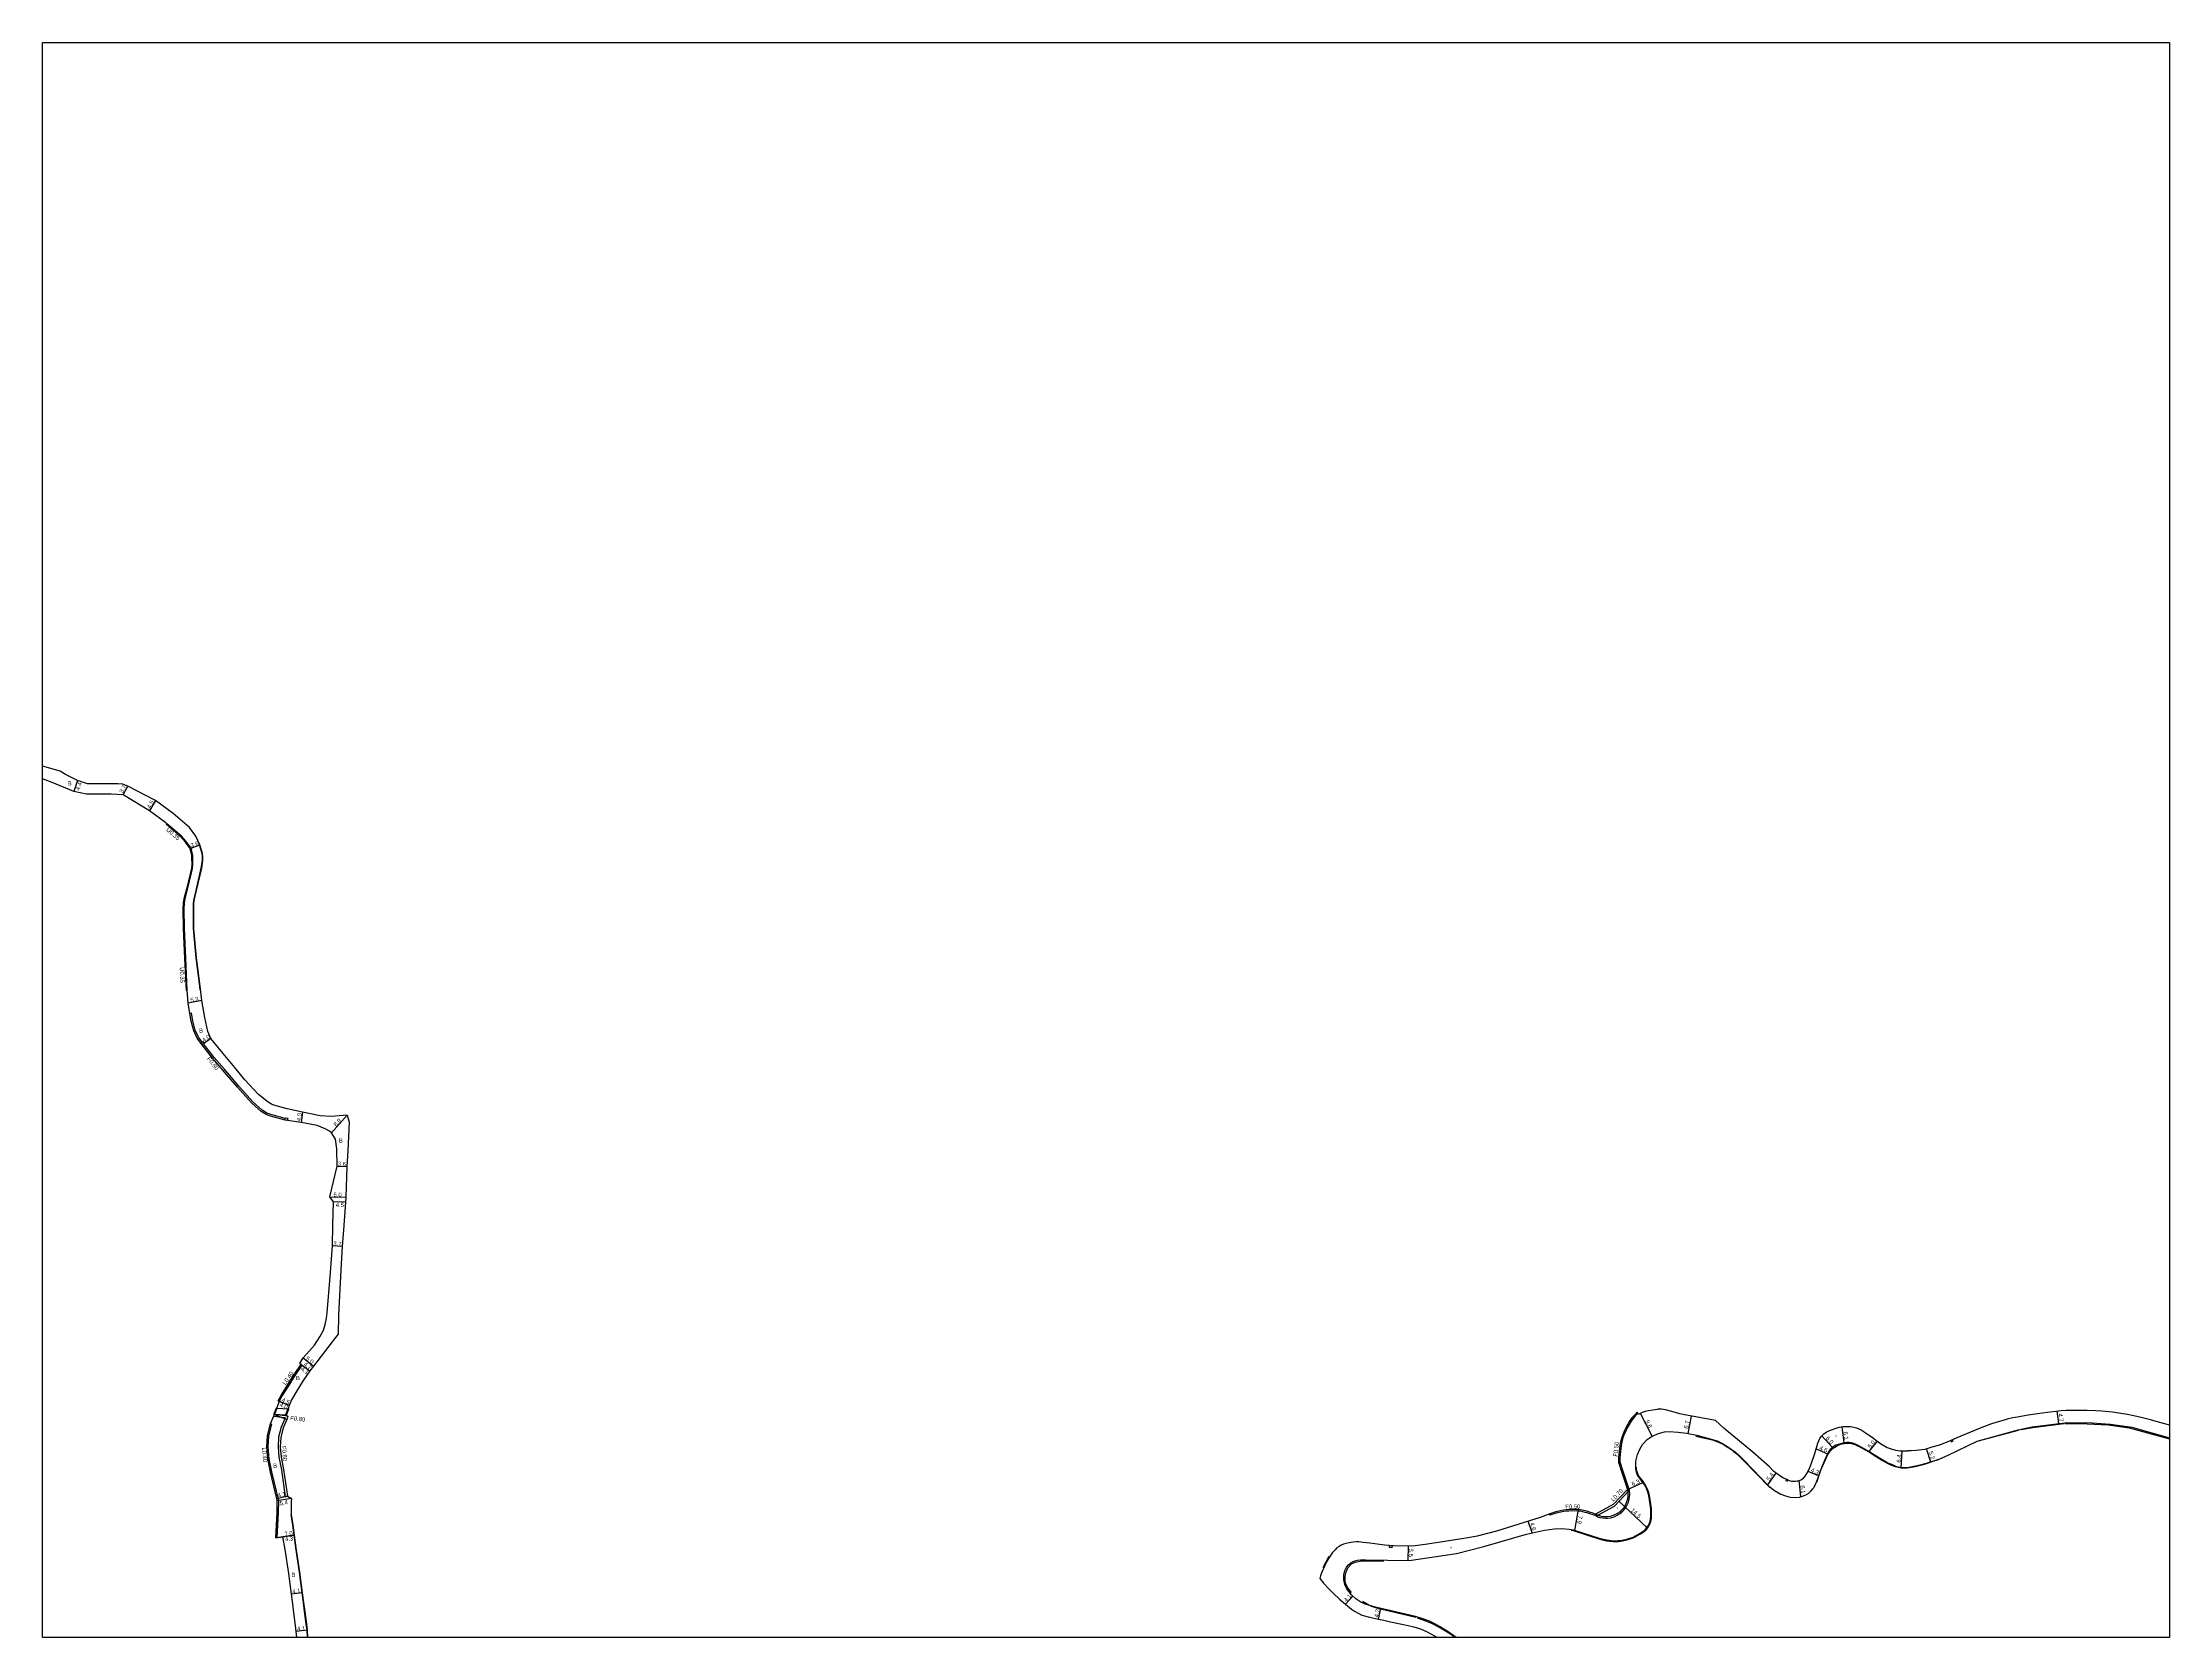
# Model space of a CAD drawing. Header units: metres. Extents: x -24000 to -20000, y -114000 to -111000.
# Drawn here: x -20800 to -20000, y -113400 to -112800 of the extents above; entities that cross this region are included whole.
import ezdxf

# ---------------------------------------------------------------- set-up
doc = ezdxf.new("R2010")
doc.units = ezdxf.units.M
doc.header["$LTSCALE"] = 2.5
for name, color, linetype in [('側溝・桝', 7, 'Continuous'), ('図郭', 7, 'Continuous'), ('幅員', 7, 'Continuous'), ('歩道・分離帯・安全施設', 7, 'Continuous'), ('舗装', 7, 'Continuous'), ('道路', 7, 'Continuous')]:
    doc.layers.add(name, color=color, linetype=linetype)
doc.styles.get("Standard").update_dxf_attribs({"font": ''})
doc.styles.add('YOKO_DECO', font='')
doc.styles.get('Standard').set_extended_font_data('@MS PGothic')
doc.styles.get('YOKO_DECO').set_extended_font_data('MS PGothic')

msp = doc.modelspace()

# ---------------------------------------------------------------- linework, layer by layer
at = {"layer": '側溝・桝'}
for points in [[(-20753.42, -113094.13), (-20753.19, -113093.87)], [(-20745.9, -113156.58), (-20746.5, -113144.52), (-20746.97, -113133.15), (-20747.12, -113126.01), (-20747, -113123.55), (-20746.63, -113121.48), (-20745.51, -113117.55), (-20743.89, -113110.63), (-20743.78, -113109.24), (-20743.77, -113108.27), (-20743.8, -113107.6), (-20743.8, -113106.86), (-20743.83, -113106.14), (-20743.86, -113105.84), (-20744.47, -113103.21), (-20746.2, -113100.83), (-20748.13, -113098.64), (-20753.42, -113094.13)], [(-20745.9, -113156.58), (-20745.55, -113156.53)], [(-20739.96, -113176.02), (-20741.33, -113174.21), (-20742.57, -113171.57), (-20743.52, -113168.07), (-20744.01, -113165.13), (-20744.6, -113165.23)], [(-20731.71, -113186.14), (-20735.48, -113181.82), (-20739.42, -113176.74)], [(-20708.69, -113204.75), (-20714.1, -113203.29), (-20715.59, -113202.73), (-20717.38, -113201.6), (-20720.95, -113198.5), (-20726.23, -113192.61), (-20730.3, -113187.76), (-20731.71, -113186.14)], [(-20702.74, -113297.32), (-20702.41, -113297.55), (-20705.34, -113301.79), (-20707.53, -113305.3), (-20709.82, -113308.92), (-20710.99, -113311.12)], [(-20714.31, -113319.65), (-20713.93, -113319.78), (-20714.99, -113324.09), (-20715.23, -113328.3), (-20714.86, -113332.77), (-20713.85, -113337.69), (-20711.3, -113348.61), (-20711.41, -113352.96), (-20711.85, -113362.46)], [(-20708.78, -113317.4), (-20708.89, -113317.39), (-20713.11, -113316.92)], [(-20707.76, -113316.71), (-20712.77, -113316.16)], [(-20708.88, -113317.75), (-20710.3, -113320.93), (-20711.22, -113324.66), (-20711.43, -113328.25), (-20711.1, -113332.23), (-20710.12, -113336.96), (-20708.69, -113347.06), (-20707.9, -113346.87)], [(-20708.78, -113317.4), (-20708.88, -113317.75)], [(-20199.94, -113315.72), (-20200.78, -113316.54), (-20201.79, -113317.72), (-20202.49, -113318.61), (-20203.95, -113321.08), (-20204.52, -113322.36), (-20205.06, -113323.55), (-20205.67, -113325.26), (-20206.1, -113327.06), (-20206.52, -113329.98), (-20206.72, -113332.56), (-20206.69, -113333.99), (-20205.57, -113337.38), (-20204.56, -113340.47), (-20203.18, -113344.57), (-20203.65, -113345.1)], [(-20215.84, -113353.63), (-20215.05, -113353.96), (-20208.79, -113350.55), (-20203.65, -113345.1), (-20203.83, -113344.28)], [(-20215.64, -113354.29), (-20215.05, -113354.56), (-20214.23, -113354.82), (-20213.18, -113355.02), (-20212.12, -113355.1), (-20211.36, -113355.08), (-20210.27, -113354.94), (-20209.74, -113354.82), (-20208.88, -113354.56), (-20207.43, -113353.87), (-20206.66, -113353.36), (-20206.03, -113352.84), (-20205.51, -113352.35), (-20204.84, -113351.56), (-20204.22, -113350.62), (-20203.82, -113349.86), (-20203.52, -113349.08), (-20203.2, -113347.92), (-20203.07, -113347.01), (-20203.02, -113346.3), (-20203.03, -113345.76), (-20203.1, -113345.01), (-20203.18, -113344.57)], [(-20215.05, -113353.96), (-20215.64, -113354.29), (-20217.1, -113353.75), (-20217.96, -113353.43), (-20218.96, -113353.11), (-20219.72, -113352.93), (-20220.97, -113352.65), (-20221.71, -113352.52), (-20222.38, -113352.43), (-20223.03, -113352.4), (-20225.94, -113352.45), (-20226.86, -113352.5), (-20227.81, -113352.59), (-20230.7, -113353.25), (-20233, -113354.05), (-20233.18, -113353.55)]]:
    msp.add_lwpolyline(points, dxfattribs=at)
for points in [[(-20740.44, -113176.39), (-20739.96, -113176.02), (-20739.72, -113175.84), (-20739.18, -113176.56), (-20739.42, -113176.74), (-20739.9, -113177.1)], [(-20708.78, -113205.35), (-20708.69, -113204.75), (-20708.64, -113204.46), (-20707.75, -113204.6), (-20707.82, -113204.99), (-20707.9, -113205.49)], [(-20082.26, -113325.94), (-20082.06, -113326.39), (-20081.36, -113326.07), (-20081.57, -113325.62)], [(-20144.12, -113340.46), (-20144.34, -113340.93), (-20143.72, -113341.23), (-20143.5, -113340.76)], [(-20292.38, -113365.45), (-20292.44, -113366.22), (-20293.41, -113366.14), (-20293.35, -113365.37)]]:
    msp.add_lwpolyline(points, close=True, dxfattribs=at)
at = {"layer": '図郭'}
msp.add_lwpolyline([(-20800, -112800), (-20000, -112800), (-20000, -113400), (-20800, -113400)], close=True, dxfattribs=at)
at = {"layer": '幅員'}
for points in [[(-20786.8, -113077.57), (-20788.24, -113081.73)], [(-20769.64, -113083.03), (-20767.94, -113079.75)], [(-20757.49, -113085.08), (-20759.72, -113088.99)], [(-20744.14, -113103.06), (-20740.78, -113101.78)], [(-20740.03, -113160.39), (-20745.25, -113161.34)], [(-20736.74, -113174.65), (-20739.9, -113177.1)], [(-20702.27, -113202.33), (-20702.78, -113206.3)], [(-20685.41, -113203.5), (-20691.36, -113210.12)], [(-20689.16, -113222.69), (-20685.56, -113222.83)], [(-20691.98, -113234.25), (-20685.98, -113234.41)], [(-20686.03, -113236.29), (-20690.52, -113236.14)], [(-20687.26, -113252.98), (-20690.95, -113252.68)], [(-20701.97, -113294.86), (-20698.03, -113297.93)], [(-20703.22, -113296.97), (-20699.4, -113299.71)], [(-20702.74, -113297.32), (-20699.4, -113299.71)], [(-20711.36, -113310.96), (-20707.22, -113312.74)], [(-20710.9, -113311.16), (-20707.22, -113312.74)], [(-20712.77, -113316.16), (-20708.12, -113318)], [(-20194.6, -113324.3), (-20199.02, -113315.76)], [(-20181.06, -113323.26), (-20179.8, -113316.72)], [(-20041.64, -113319.56), (-20042.23, -113314.88)], [(-20130.76, -113324.14), (-20126.71, -113328.5)], [(-20122.35, -113326.81), (-20123.16, -113320.75)], [(-20112.98, -113330.1), (-20109.88, -113326.23)], [(-20132.9, -113329.08), (-20128.63, -113330.89)], [(-20100.87, -113336.17), (-20100.54, -113329.75)], [(-20089.77, -113334.01), (-20091.34, -113329.04)], [(-20203.83, -113344.28), (-20198.04, -113341.7)], [(-20151.12, -113342.58), (-20147.92, -113338.25)], [(-20138.6, -113347.03), (-20139.27, -113340.98)], [(-20131.99, -113339.2), (-20135.93, -113337.52)], [(-20707.9, -113346.87), (-20711.89, -113347.81)], [(-20706.39, -113347.68), (-20711.7, -113348.65)], [(-20223.7, -113359.7), (-20222.33, -113351.9)], [(-20196.55, -113358.69), (-20207.08, -113348.74)], [(-20239.75, -113360.67), (-20241.16, -113356.24)], [(-20712.25, -113362.52), (-20705.32, -113361.55)], [(-20705.32, -113361.55), (-20709.58, -113362.15)], [(-20286.36, -113365.57), (-20286.47, -113371.08)], [(-20702.31, -113383.18), (-20706.38, -113383.72)], [(-20307.19, -113384.45), (-20309.97, -113387.42)], [(-20297.56, -113393.14), (-20296.63, -113389.04)], [(-20700.5, -113397.26), (-20704.56, -113397.78)]]:
    msp.add_lwpolyline(points, dxfattribs=at)
at = {"layer": '歩道・分離帯・安全施設'}
for points in [[(-20740.68, -113156.53), (-20740.88, -113155.03), (-20742.22, -113144.31), (-20743.2, -113133.29), (-20743.25, -113125.47), (-20743.25, -113123.94), (-20743.09, -113122.74), (-20742.21, -113119.02), (-20740.28, -113110.62), (-20739.89, -113107.76), (-20739.87, -113106.94), (-20739.89, -113106.11), (-20739.96, -113105.29), (-20739.99, -113105.07), (-20740.92, -113101.82)], [(-20055.75, -113321.8), (-20051.41, -113321.04), (-20039.59, -113319.5)], [(-20039.19, -113319.55), (-20030.93, -113319.6), (-20023, -113320.03), (-20015.15, -113321.12), (-20000, -113325.23)], [(-20178.12, -113324.21), (-20171.9, -113325.69), (-20169.98, -113326.37), (-20168.17, -113327.2), (-20166.37, -113328.25), (-20164.78, -113329.34), (-20163.12, -113330.66), (-20161.7, -113331.92), (-20160.19, -113333.43), (-20150.25, -113343.63)], [(-20132.63, -113341.6), (-20131.29, -113337.37), (-20128.52, -113331.13), (-20127.67, -113329.9), (-20126.5, -113328.79), (-20125.27, -113327.98), (-20123.72, -113327.34), (-20122.3, -113326.98), (-20120.04, -113326.93), (-20118.32, -113327.37)], [(-20118.32, -113327.37), (-20117.9, -113327.49), (-20117.17, -113327.91), (-20115.79, -113328.67), (-20112.84, -113330.31), (-20111.35, -113331.32), (-20107.9, -113333.4), (-20105.94, -113334.5), (-20104.97, -113335), (-20103.13, -113335.68), (-20100.87, -113336.17), (-20098.69, -113336.14), (-20095.69, -113335.63), (-20092.12, -113334.78), (-20087.69, -113333.33)], [(-20087.5, -113333.25), (-20083.26, -113331.45), (-20072.28, -113326.17), (-20056.8, -113322.06)], [(-20225.02, -113359.68), (-20224.32, -113359.79), (-20214.26, -113363.05), (-20211.73, -113363.59), (-20209.2, -113363.96), (-20207.29, -113363.86), (-20205.78, -113363.67), (-20203.61, -113363.17), (-20201.67, -113362.47), (-20200.72, -113362.02), (-20199.8, -113361.54), (-20198.95, -113361.01), (-20197.96, -113360.33), (-20197.45, -113359.96), (-20196.86, -113359.46), (-20196.33, -113358.85), (-20195.85, -113358.14), (-20195.43, -113357.42), (-20195.05, -113356.39), (-20194.88, -113355.35), (-20194.79, -113354.34), (-20194.84, -113351.53), (-20195.59, -113346.56), (-20195.94, -113345.22), (-20196.4, -113343.9), (-20197.02, -113342.65), (-20198.2, -113341), (-20199.4, -113339.39), (-20199.82, -113338.77), (-20200.12, -113338.09), (-20200.37, -113337.3), (-20200.48, -113336.53), (-20200.48, -113335.93)], [(-20215.84, -113353.63), (-20214.86, -113354.04), (-20214.09, -113354.28), (-20213.1, -113354.47), (-20212.11, -113354.55), (-20211.4, -113354.53), (-20210.37, -113354.4), (-20209.89, -113354.29), (-20209.09, -113354.04), (-20207.7, -113353.38), (-20206.99, -113352.91), (-20206.39, -113352.43), (-20205.92, -113351.97), (-20205.28, -113351.22), (-20204.7, -113350.34), (-20204.33, -113349.63), (-20204.04, -113348.91), (-20203.74, -113347.81), (-20203.62, -113346.96), (-20203.58, -113346.29), (-20203.59, -113345.79), (-20203.65, -113345.1), (-20203.83, -113344.28)], [(-20215.05, -113353.96), (-20214.86, -113354.04), (-20214.09, -113354.28), (-20213.1, -113354.47), (-20212.11, -113354.55), (-20211.4, -113354.53), (-20210.37, -113354.4), (-20209.89, -113354.29), (-20209.09, -113354.04), (-20207.7, -113353.38), (-20206.99, -113352.91), (-20206.39, -113352.43), (-20205.92, -113351.97), (-20205.28, -113351.22), (-20204.7, -113350.34), (-20204.33, -113349.63), (-20204.04, -113348.91), (-20203.74, -113347.81), (-20203.62, -113346.96), (-20203.58, -113346.29), (-20203.59, -113345.79), (-20203.65, -113345.1), (-20203.65, -113345.08)], [(-20215.05, -113353.96), (-20214.86, -113354.04), (-20214.09, -113354.28), (-20213.1, -113354.47), (-20212.11, -113354.55), (-20211.4, -113354.53), (-20210.37, -113354.4), (-20209.89, -113354.29), (-20209.09, -113354.04), (-20207.7, -113353.38), (-20206.99, -113352.91), (-20206.39, -113352.43), (-20205.92, -113351.97), (-20205.28, -113351.22), (-20204.7, -113350.34), (-20204.33, -113349.63), (-20204.04, -113348.91), (-20203.74, -113347.81), (-20203.62, -113346.96), (-20203.58, -113346.29), (-20203.59, -113345.79), (-20203.65, -113345.1)], [(-20706.67, -113353.75), (-20705.99, -113357.7), (-20705.47, -113361.57), (-20704.83, -113366.32), (-20703.49, -113375.43), (-20702.46, -113383.2), (-20701.97, -113386.85), (-20701.54, -113390.24), (-20700.92, -113395.05), (-20700.65, -113397.28), (-20700.46, -113400)], [(-20316.13, -113369.54), (-20318.39, -113373.81)], [(-20307.68, -113383.07), (-20309.06, -113381.31), (-20309.73, -113379.96), (-20310.03, -113378.8), (-20310.07, -113377.04), (-20309.82, -113375.64), (-20309.04, -113373.86), (-20307.64, -113372.29), (-20306.24, -113371.65), (-20304.38, -113371.3), (-20302.35, -113371.11), (-20299.97, -113371.19), (-20295.49, -113371.11)], [(-20283.45, -113392.48), (-20293.43, -113390.15), (-20296.83, -113389.31), (-20300.18, -113388.37), (-20303.39, -113386.48)], [(-20268.82, -113400), (-20269.7, -113399.32), (-20271.05, -113398.4), (-20274.86, -113396.08), (-20277.17, -113394.86), (-20279.33, -113393.95), (-20282.87, -113392.77)]]:
    msp.add_lwpolyline(points, dxfattribs=at)
at = {"layer": '道路'}
for points in [[(-20772.7, -113078.89), (-20773.63, -113078.85), (-20783.03, -113078.87), (-20786.8, -113077.57), (-20791.39, -113075.32), (-20793.32, -113074.07), (-20800, -113072.27)], [(-20704.4, -113400), (-20704.56, -113397.78), (-20704.82, -113395.54), (-20705.46, -113390.74), (-20705.87, -113387.36), (-20706.38, -113383.72), (-20707.38, -113375.97), (-20708.72, -113366.89), (-20709.58, -113362.15), (-20711.85, -113362.46), (-20712.25, -113362.52), (-20711.81, -113352.95), (-20711.7, -113348.65), (-20711.89, -113347.81), (-20714.24, -113337.77), (-20715.26, -113332.83), (-20715.63, -113328.3), (-20715.38, -113324.03), (-20714.31, -113319.65), (-20713.11, -113316.92), (-20712.77, -113316.16), (-20711.83, -113313.74), (-20710.9, -113311.16), (-20710.99, -113311.12), (-20711.36, -113310.96), (-20710.17, -113308.72), (-20707.87, -113305.09), (-20705.68, -113301.57), (-20702.74, -113297.32), (-20703.22, -113296.97), (-20701.97, -113294.86), (-20699.64, -113292.2), (-20697.74, -113289.99), (-20695.7, -113286.93), (-20694.37, -113284.42), (-20693.64, -113282.26), (-20693.22, -113279.84), (-20692.92, -113277.85), (-20691.67, -113262.66), (-20690.95, -113252.68), (-20690.8, -113244.91), (-20690.52, -113236.14), (-20691.98, -113234.25), (-20689.16, -113222.69), (-20689.35, -113216.16), (-20689.81, -113212.58), (-20691.36, -113210.12), (-20692.06, -113209.51), (-20693.72, -113208.61), (-20696.74, -113207.44), (-20702.78, -113206.3), (-20707.9, -113205.49), (-20708.78, -113205.35), (-20714.28, -113203.86), (-20715.86, -113203.27), (-20717.74, -113202.08), (-20721.36, -113198.93), (-20726.67, -113193.02), (-20730.75, -113188.16), (-20732.16, -113186.53), (-20732.76, -113185.86), (-20735.96, -113182.19), (-20739.9, -113177.1), (-20740.44, -113176.39), (-20741.85, -113174.52), (-20743.13, -113171.78), (-20744.11, -113168.2), (-20744.6, -113165.23), (-20745.25, -113161.34), (-20745.55, -113156.53), (-20746.15, -113144.5), (-20746.62, -113133.14), (-20746.77, -113126.01), (-20746.65, -113123.59), (-20746.29, -113121.56), (-20745.17, -113117.64), (-20743.55, -113110.68), (-20743.43, -113109.26), (-20743.42, -113108.26), (-20743.45, -113107.6), (-20743.45, -113106.85), (-20743.48, -113106.11), (-20743.52, -113105.78), (-20744.14, -113103.06), (-20745.92, -113100.61), (-20747.89, -113098.38), (-20753.19, -113093.87), (-20753.64, -113093.49), (-20759.72, -113088.99), (-20769.64, -113083.03), (-20774.14, -113082.77), (-20783.44, -113082.7), (-20788.24, -113081.73), (-20796.44, -113078.31), (-20800, -113077.01)], [(-20685.41, -113203.5), (-20691.44, -113204.01), (-20695.6, -113203.82), (-20702.27, -113202.33), (-20707.94, -113201.1), (-20712.95, -113199.75), (-20713.93, -113199.38), (-20715.16, -113198.6), (-20718.8, -113195.76), (-20723.86, -113190.26), (-20727.69, -113185.58), (-20732.74, -113179.59), (-20736.74, -113174.65), (-20737.83, -113172.07), (-20738.98, -113166.74), (-20740.03, -113160.39), (-20740.73, -113155.01), (-20742.07, -113144.29), (-20743.05, -113133.28), (-20743.1, -113125.47), (-20743.1, -113123.95), (-20742.94, -113122.77), (-20742.06, -113119.05), (-20740.13, -113110.65), (-20739.74, -113107.77), (-20739.72, -113106.94), (-20739.74, -113106.1), (-20739.81, -113105.27), (-20739.85, -113105.04), (-20740.78, -113101.78), (-20742.28, -113098.51), (-20744.67, -113095.35), (-20750.88, -113090.06), (-20757.49, -113085.08), (-20767.94, -113079.75), (-20769.76, -113079.01), (-20771.72, -113078.93), (-20772.7, -113078.89)], [(-20685.41, -113203.5), (-20684.7, -113206.2), (-20685.23, -113216.97), (-20685.56, -113222.83), (-20685.98, -113234.41), (-20686.03, -113236.29), (-20686.78, -113246.68), (-20687.26, -113252.98), (-20687.76, -113261.66), (-20688.71, -113278.72)], [(-20688.71, -113278.72), (-20688.75, -113285.89), (-20689.86, -113287.17), (-20698.03, -113297.93), (-20699.4, -113299.71), (-20701.93, -113303.37), (-20704.36, -113307.22), (-20706.32, -113310.64), (-20707.22, -113312.74), (-20707.64, -113314), (-20708.58, -113316.42), (-20708.39, -113316.49), (-20707.76, -113316.71), (-20707.98, -113317.49), (-20708.12, -113318), (-20709.54, -113321.18), (-20710.42, -113324.78), (-20710.62, -113328.24), (-20710.3, -113332.12), (-20709.33, -113336.83), (-20707.9, -113346.87), (-20706.39, -113347.68), (-20706.5, -113348.88), (-20706.53, -113353.72)], [(-20139.82, -113341.19), (-20140.06, -113341.26), (-20140.77, -113341.36), (-20141.26, -113341.34), (-20142.02, -113341.27), (-20142.88, -113341.06), (-20144.15, -113340.45), (-20145.22, -113340.04), (-20145.82, -113339.68), (-20147.08, -113338.87), (-20148.34, -113337.94), (-20148.99, -113337.39), (-20150.5, -113335.84), (-20156.7, -113330.3), (-20166.72, -113322.04), (-20167.61, -113321.31), (-20170.74, -113318.41), (-20178.09, -113317.05), (-20182.45, -113316.21), (-20184.15, -113315.85), (-20187.2, -113314.98), (-20189.51, -113314.35), (-20191.02, -113314.08), (-20192.53, -113314.12), (-20192.53, -113314.27), (-20194.37, -113314.44), (-20195.9, -113314.68), (-20197.26, -113315.01), (-20198.29, -113315.38), (-20199.67, -113316.09), (-20200.25, -113315.29), (-20201.15, -113316.19), (-20202.19, -113317.39), (-20202.92, -113318.32), (-20204.41, -113320.84), (-20204.99, -113322.15), (-20205.54, -113323.36), (-20206.16, -113325.11), (-20206.61, -113326.97), (-20207.03, -113329.91), (-20207.23, -113332.54), (-20207.21, -113334.07), (-20206.06, -113337.55), (-20205.04, -113340.63), (-20203.83, -113344.28), (-20209.21, -113350), (-20215.84, -113353.63), (-20216.91, -113353.25), (-20217.78, -113352.93), (-20218.81, -113352.6), (-20219.61, -113352.41), (-20220.86, -113352.13), (-20221.62, -113352), (-20222.33, -113351.9), (-20223.02, -113351.87), (-20225.96, -113351.92), (-20226.9, -113351.97), (-20227.89, -113352.07), (-20230.85, -113352.74), (-20233.08, -113353.51), (-20236.74, -113354.84), (-20253.07, -113360.02), (-20260.42, -113361.95), (-20263.79, -113362.58), (-20271.8, -113363.83), (-20279.12, -113364.92), (-20283.75, -113365.52), (-20284.97, -113365.6), (-20291.71, -113365.5), (-20295.3, -113365.23), (-20298.86, -113364.81), (-20300.78, -113364.56), (-20303.27, -113364.26), (-20304.98, -113364.06), (-20305.75, -113364.04), (-20306.99, -113364.15), (-20308.6, -113364.38), (-20309.7, -113364.62), (-20310.66, -113364.91), (-20311.56, -113365.31), (-20312.36, -113365.75), (-20313.14, -113366.32), (-20313.85, -113367), (-20314.75, -113368.05), (-20315.58, -113369.2), (-20316.33, -113370.32), (-20317.02, -113371.6), (-20318.82, -113375.44), (-20319.07, -113376.01), (-20319.33, -113376.78), (-20319.47, -113377.34), (-20319.58, -113377.8), (-20318.21, -113379.53), (-20316.12, -113381.79), (-20314.42, -113383.45), (-20312.12, -113385.57), (-20309.97, -113387.42), (-20307.66, -113389.33), (-20306.55, -113390.1), (-20304.95, -113391.02), (-20303.77, -113391.55), (-20300.85, -113392.37), (-20297.56, -113393.14), (-20295.5, -113393.55), (-20292.94, -113394.13), (-20288.72, -113395.03), (-20286.37, -113395.54), (-20284.18, -113395.97), (-20281.68, -113396.73), (-20279.15, -113397.87), (-20276.43, -113399.35), (-20275.26, -113400)], [(-20103.08, -113335.54), (-20100.91, -113336.03), (-20098.65, -113336), (-20094.88, -113335.32), (-20090.97, -113334.29), (-20086.42, -113332.75), (-20083.24, -113331.4), (-20072.37, -113326.13), (-20056.96, -113321.83), (-20051.58, -113320.8), (-20038.38, -113319.16), (-20029.02, -113319.24), (-20022.2, -113319.72), (-20014.15, -113320.89), (-20000, -113324.95)], [(-20000, -113320.16), (-20000.37, -113320.05), (-20004.16, -113318.98), (-20007.08, -113318.19), (-20010.69, -113317.26), (-20013.44, -113316.62), (-20015.82, -113316.15), (-20017.6, -113315.89), (-20021.41, -113315.3), (-20024, -113314.97), (-20025.47, -113314.82), (-20027.72, -113314.72), (-20031.01, -113314.62), (-20033.61, -113314.63), (-20036.54, -113314.58), (-20038.99, -113314.66), (-20040.74, -113314.76), (-20042.76, -113314.94), (-20044.83, -113315.2), (-20048.78, -113315.75), (-20051.41, -113316.16), (-20053.86, -113316.51), (-20057.11, -113317.09), (-20058.97, -113317.41), (-20061, -113317.89), (-20062.19, -113318.21), (-20064.47, -113318.88), (-20066.93, -113319.67), (-20071.23, -113321.24), (-20080.01, -113324.91), (-20082.49, -113326.04), (-20083.96, -113326.66), (-20086.23, -113327.47), (-20087.05, -113327.76), (-20089.32, -113328.4), (-20092.06, -113329.26), (-20095.3, -113329.69), (-20097.16, -113329.82), (-20098.45, -113329.81)], [(-20268.28, -113400), (-20269.12, -113399.36), (-20271.68, -113397.57), (-20274.59, -113395.84), (-20276.58, -113394.75), (-20278.38, -113393.91), (-20280.84, -113393.02), (-20283.61, -113392.14), (-20298.07, -113388.7), (-20300.45, -113388.1), (-20302.16, -113387.57), (-20304.1, -113386.7), (-20306.05, -113385.52), (-20307.65, -113384.02), (-20309.43, -113381.76), (-20310.19, -113380.13), (-20310.59, -113378.37), (-20310.53, -113376.38), (-20310.12, -113374.86), (-20309.48, -113373.54), (-20308.76, -113372.68), (-20307.93, -113371.89), (-20307.09, -113371.42), (-20306.28, -113371.12), (-20305.35, -113370.93), (-20304.26, -113370.8), (-20302.21, -113370.75), (-20285.96, -113371.09), (-20268.11, -113368.44), (-20257.94, -113365.79), (-20241.8, -113361.11), (-20235.06, -113359.65), (-20231.27, -113359.16), (-20228.71, -113359.04), (-20225.85, -113359.26), (-20224.26, -113359.52), (-20214.18, -113362.78), (-20211.68, -113363.31), (-20209.19, -113363.68), (-20207.31, -113363.58), (-20205.83, -113363.4), (-20203.69, -113362.9), (-20201.77, -113362.21), (-20200.84, -113361.77), (-20199.94, -113361.3), (-20199.1, -113360.78), (-20198.12, -113360.1), (-20197.63, -113359.74), (-20197.06, -113359.26), (-20196.55, -113358.69), (-20196.09, -113357.99), (-20195.68, -113357.3), (-20195.32, -113356.32), (-20195.16, -113355.32), (-20195.07, -113354.33), (-20195.12, -113351.55), (-20195.86, -113346.62), (-20196.2, -113345.3), (-20196.66, -113344.01), (-20197.26, -113342.79), (-20198.42, -113341.17), (-20199.63, -113339.55), (-20200.07, -113338.9), (-20200.38, -113338.19), (-20200.64, -113337.36), (-20200.75, -113336.55), (-20200.77, -113335.1), (-20200.66, -113333.73), (-20200.12, -113331.17), (-20199.24, -113329.17), (-20198.19, -113327.37), (-20196.42, -113325.58), (-20194.6, -113324.3), (-20192.24, -113323.26), (-20189.94, -113322.7), (-20188.18, -113322.56), (-20184.83, -113322.74), (-20181.63, -113323.15), (-20177.75, -113323.88), (-20171.85, -113325.49), (-20170.17, -113326.03), (-20168.15, -113326.98), (-20166.54, -113327.98), (-20164.82, -113329.14), (-20163.26, -113330.34), (-20161.65, -113331.77), (-20159.99, -113333.41), (-20150.69, -113343.03), (-20148.54, -113344.69), (-20146.12, -113346.08), (-20144.47, -113346.73), (-20142.66, -113347.2), (-20140.73, -113347.34), (-20139.15, -113347.19), (-20137.65, -113346.76), (-20136.58, -113346.27), (-20135.67, -113345.67), (-20134.88, -113344.95), (-20134.07, -113343.95)], [(-20139.82, -113341.19), (-20138.69, -113340.75), (-20137.68, -113340.05), (-20137.05, -113339.36), (-20136.39, -113338.35), (-20135.75, -113337.2), (-20135.23, -113336.08), (-20134.66, -113334.46), (-20133.44, -113330.75), (-20132.21, -113326.95), (-20131.89, -113325.98), (-20131.46, -113325.12), (-20130.83, -113324.21), (-20130.05, -113323.41), (-20129.17, -113322.76), (-20128.18, -113322.24), (-20125.74, -113321.4), (-20124.22, -113320.93), (-20122.73, -113320.67), (-20121.29, -113320.6), (-20120.03, -113320.68), (-20118.71, -113320.91), (-20117.76, -113321.16), (-20116.8, -113321.51), (-20116, -113321.87), (-20114.05, -113323.09), (-20111.38, -113325.08), (-20109.83, -113326.27), (-20108.11, -113327.42), (-20106.24, -113328.49), (-20104.68, -113329.09), (-20103.06, -113329.54), (-20101.3, -113329.73), (-20098.45, -113329.81)], [(-20103.08, -113335.54), (-20104.4, -113334.99), (-20105.89, -113334.39), (-20107.85, -113333.3), (-20111.28, -113331.22), (-20112.78, -113330.21), (-20115.73, -113328.57), (-20117.12, -113327.81), (-20117.84, -113327.38), (-20118.72, -113327.01), (-20119.56, -113326.79), (-20120.55, -113326.66), (-20121.38, -113326.67), (-20122.3, -113326.8), (-20125.45, -113327.65), (-20126.07, -113328.02), (-20126.53, -113328.34), (-20127.05, -113328.78), (-20127.59, -113329.33), (-20128.08, -113329.95), (-20128.53, -113330.66), (-20129.69, -113333.42), (-20130.75, -113335.84), (-20131.81, -113338.68), (-20132.77, -113341.36), (-20133.39, -113342.84), (-20134.07, -113343.95)], [(-20706.53, -113353.72), (-20705.84, -113357.67), (-20705.32, -113361.55), (-20704.68, -113366.3), (-20703.34, -113375.4), (-20702.31, -113383.18), (-20701.83, -113386.84), (-20701.39, -113390.22), (-20700.77, -113395.03), (-20700.5, -113397.26), (-20700.31, -113400)]]:
    msp.add_lwpolyline(points, dxfattribs=at)
for points in [[(-20712.96, -113316.09), (-20712.02, -113313.67), (-20711.83, -113313.74), (-20712.77, -113316.16)], [(-20711.83, -113313.74), (-20707.64, -113314), (-20708.58, -113316.42), (-20712.77, -113316.16)], [(-20708.58, -113316.42), (-20707.64, -113314), (-20707.45, -113314.07), (-20708.39, -113316.49)]]:
    msp.add_lwpolyline(points, close=True, dxfattribs=at)

# ---------------------------------------------------------------- texts
at = {"layer": '側溝・桝'}
for s, rotation, p in [('U0.35', 319.59788, (-20753.65, -113096.41)), ('U0.35', 272.3932, (-20748.4, -113147.88)), ('F0.60', 307.81839, (-20738.28, -113182.32)), ('L0.40', 55.33919, (-20708.62, -113305.17)), ('F0.80', 353.74547, (-20706.9, -113318.21)), ('F0.50', 84.20603, (-20207.63, -113332.04)), ('L0.40', 274.75106, (-20717.47, -113328.58)), ('F0.80', 274.75262, (-20710.02, -113328.05)), ('F0.50', 1.51116, (-20227.21, -113351.62)), ('L0.70', 47, (-20209.15, -113348.96))]:
    msp.add_text(s, height=1.6, rotation=rotation, dxfattribs=at).set_placement(p)
at = {"layer": '幅員'}
for s, rotation, p in [('4.4', 70.95529, (-20786.13, -113081.49)), ('3.7', 62.65188, (-20769.79, -113082.54)), ('4.5', 60.34887, (-20759.48, -113088.38)), ('3.6', 20.87781, (-20743.99, -113102.9)), ('5.3', 10.23812, (-20744.23, -113161.05)), ('4.0', 37.82063, (-20739.2, -113176.2)), ('4.0', 82.65098, (-20702.83, -113205.89)), ('8.9', 48.05354, (-20689.53, -113207.94)), ('3.6', 357.83422, (-20688.95, -113222.6)), ('6.0', 358.46912, (-20690.58, -113234.19)), ('4.5', 358.09838, (-20689.71, -113237.99)), ('3.7', 355.33779, (-20690.69, -113252.6)), ('5.0', 322.05266, (-20701.2, -113295.33)), ('4.1', 324.35546, (-20703.05, -113299.28)), ('4.7', 324.35546, (-20701.97, -113297.58)), ('4.0', 336.67127, (-20710.97, -113312.97)), ('4.5', 336.67127, (-20710.23, -113311.22)), ('9.6', 297, (-20197.28, -113318.68)), ('6.7', 79, (-20181.08, -113321.58)), ('4.7', 277, (-20041.79, -113315.85)), ('6.0', 312.84624, (-20129.43, -113325.2)), ('6.1', 277.63856, (-20122.66, -113322.64)), ('5.0', 51.36803, (-20112.44, -113329.03)), ('4.6', 337.01993, (-20131.86, -113329.25)), ('6.4', 87.08835, (-20101.02, -113334.25)), ('5.2', 288, (-20090.63, -113330.24)), ('6.3', 24, (-20201.89, -113343.11)), ('5.4', 54, (-20150.44, -113341.24)), ('6.1', 276.33785, (-20138.81, -113342.87)), ('4.3', 336.95824, (-20135.06, -113337.62)), ('4.1', 13.27079, (-20711.37, -113347.38)), ('5.4', 10.37061, (-20710.63, -113350.35)), ('14.5', 317, (-20202.8, -113352.34)), ('7.0', 7.92625, (-20708.87, -113361.89)), ('4.6', 288, (-20240.6, -113357.01)), ('7.9', 260, (-20222.32, -113354.07)), ('4.3', 7.92625, (-20708.7, -113363.86)), ('5.5', 269, (-20286.05, -113366.62)), ('4.1', 7.55427, (-20705.94, -113383.56)), ('4.1', 48, (-20309.56, -113386.81)), ('4.2', 77, (-20297.61, -113392.59)), ('4.1', 7.3233, (-20704.13, -113397.63))]:
    msp.add_text(s, height=1.6, rotation=rotation, dxfattribs=at).set_placement(p)
at = {"layer": '舗装'}
for p in [(-20790.53, -113079.43), (-20741.14, -113172.45), (-20688.55, -113213.83), (-20704.68, -113303.19), (-20713.29, -113336.19), (-20706.39, -113377.24)]:
    msp.add_text('B', height=1.6, dxfattribs=at).set_placement(p)
at = {"layer": '舗装', "style": 'YOKO_DECO'}
for s, p in [('A', (-20125.85, -113324.46, 172.78)), ('K', (-20208.07, -113351.62, 181.14)), ('A', (-20270.54, -113366.53, 186.42))]:
    msp.add_text(s, height=0.75, dxfattribs=at).set_placement(p)

doc.saveas('drawing.dxf')
